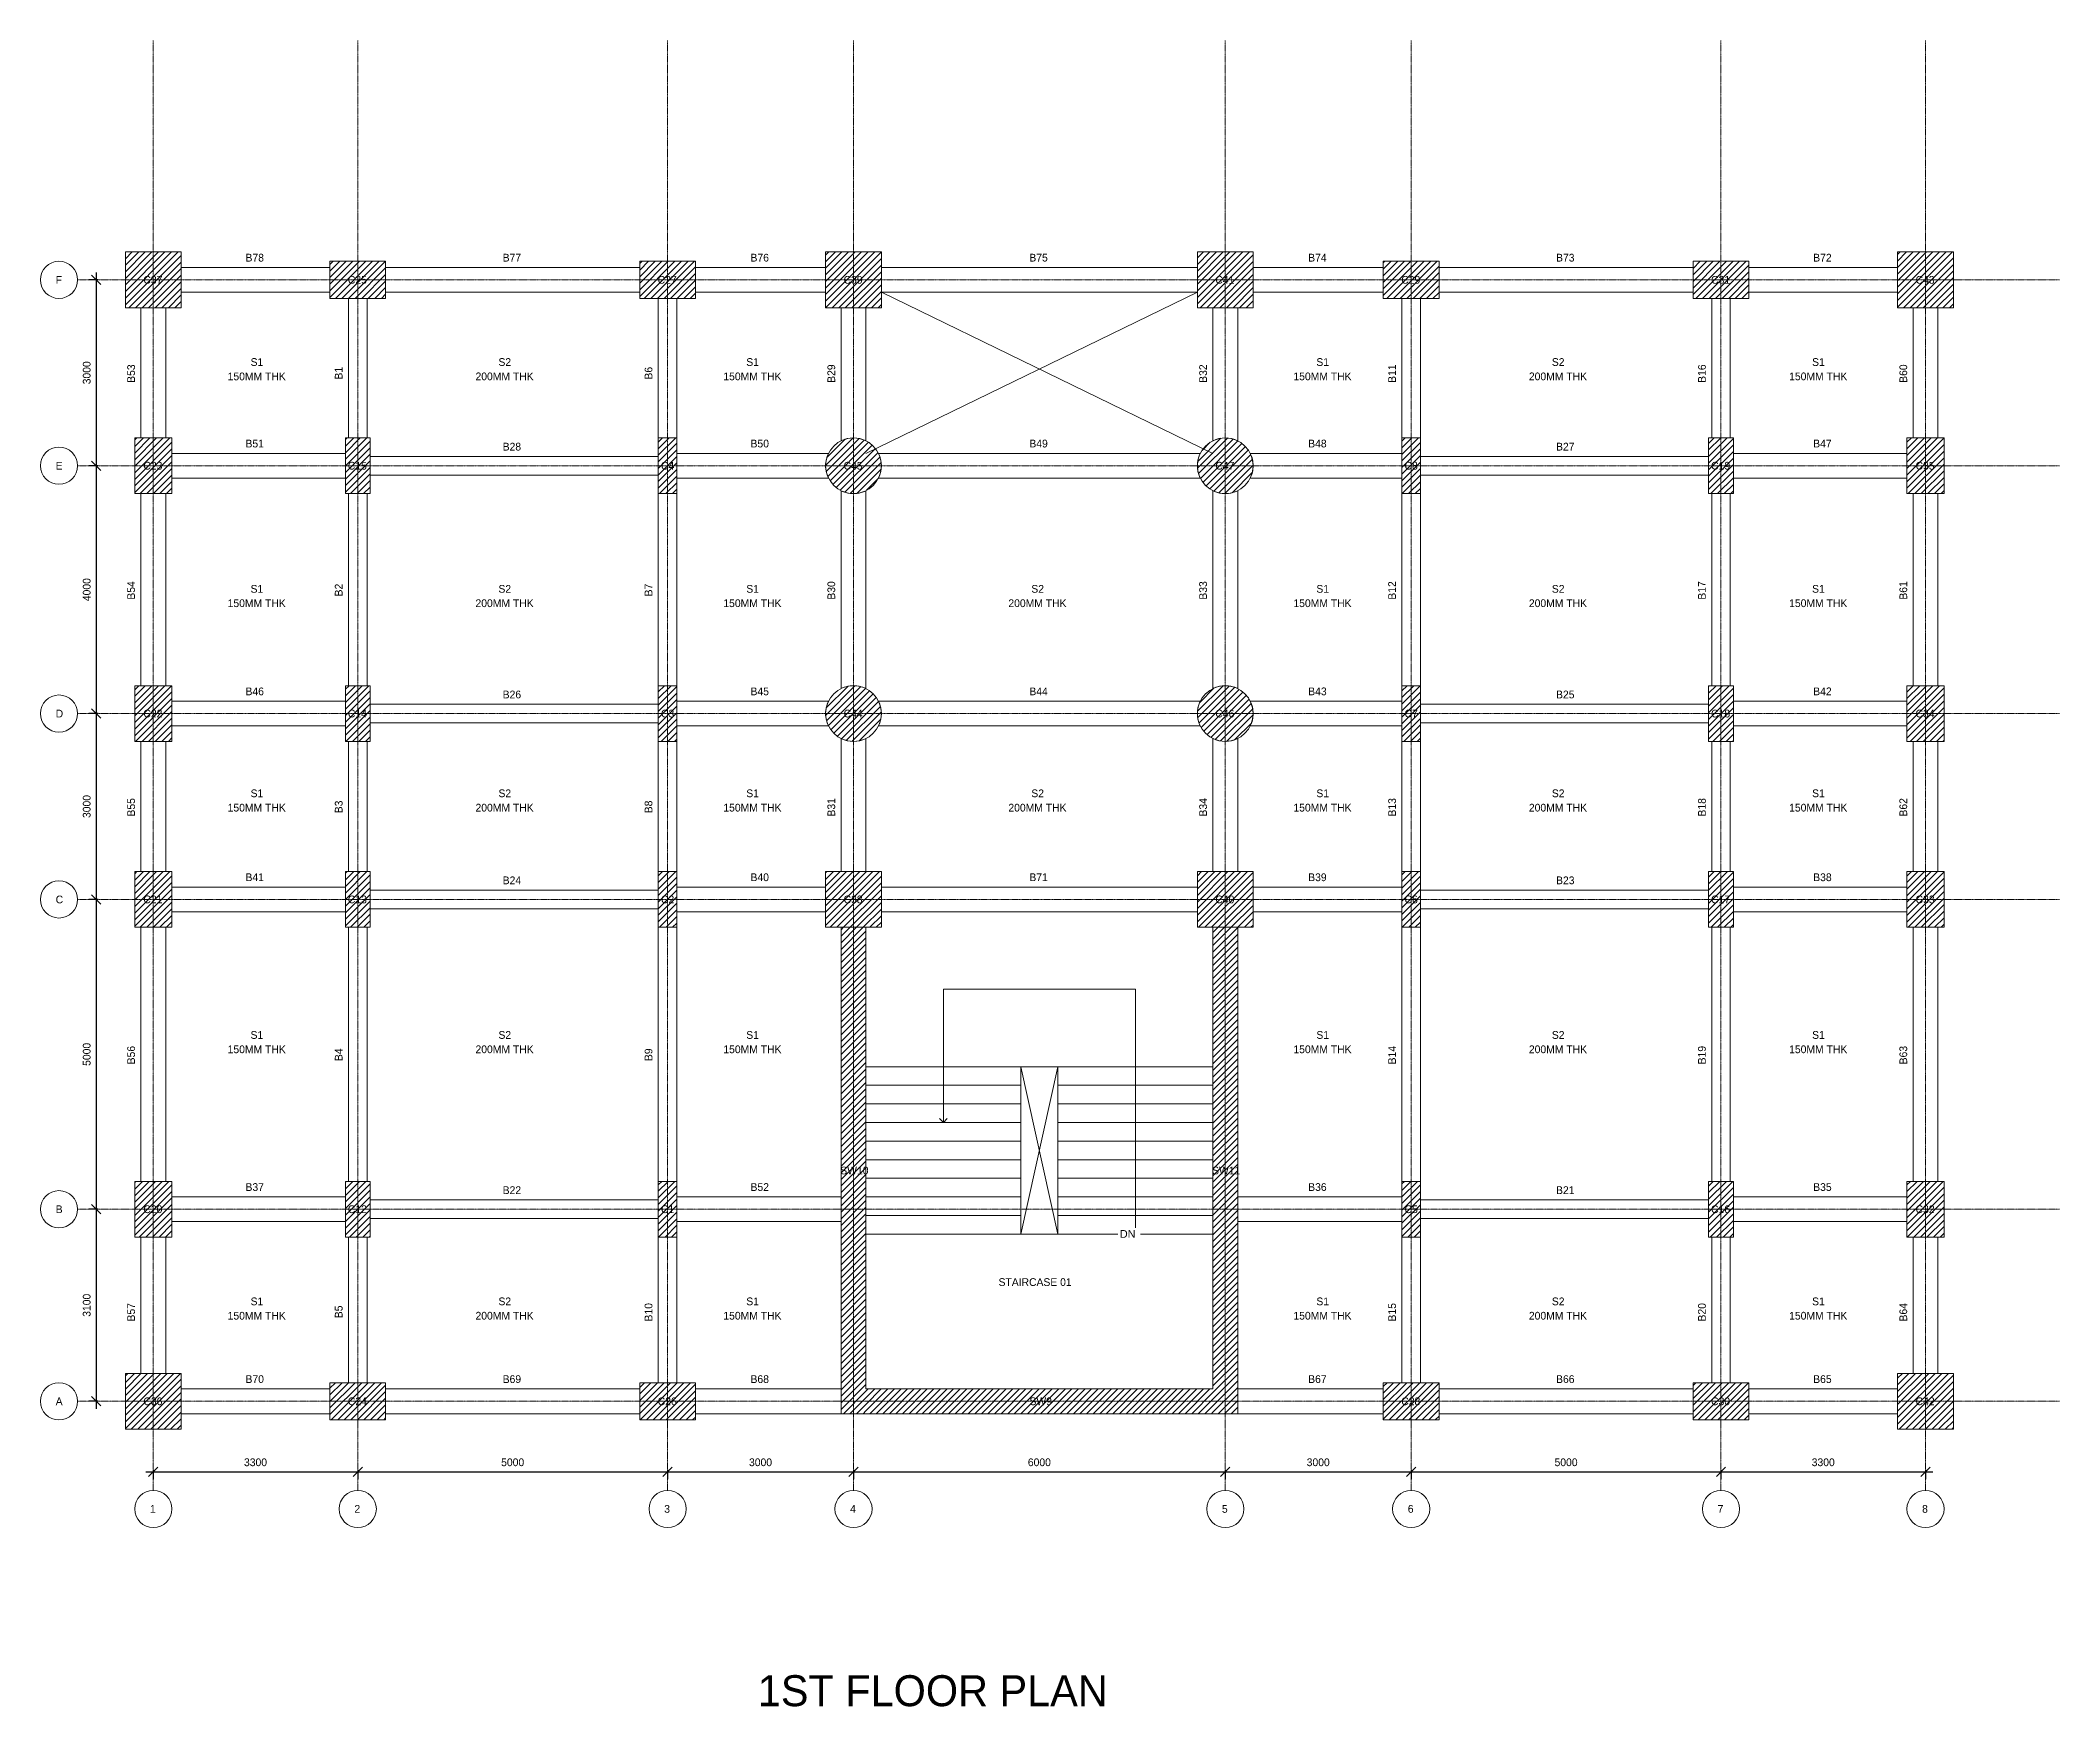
# Model space of a CAD drawing. Header units: millimetres. Extents: x -63539 to 256175, y -13917 to 28816.
# Drawn here: x 70728 to 103315, y -5028 to 21865 of the extents above; entities that cross this region are included whole.
import ezdxf

# ---------------------------------------------------------------- set-up
doc = ezdxf.new("R2010")
doc.units = ezdxf.units.MM
doc.header["$PDMODE"] = 35
doc.linetypes.add('Grid Line', pattern=[22.225, 12.7, -3.175, 3.175, -3.175])
doc.linetypes.add('Overhead', pattern=[3.96875, 2.38125, -1.5875])
for name, color, linetype, lineweight in [('A-ANNO-DIMS', 211, 'Continuous', 9), ('A-DETL', 90, 'Continuous', 18), ('A-FLOR-IDEN', 11, 'Continuous', 9), ('Origin', 40, 'Continuous', 30), ('S-BEAM', 12, 'Continuous', 18), ('S-BEAM-IDEN', 2, 'Continuous', 9), ('S-COLS', 52, 'Continuous', 18), ('S-COLS-IDEN', 171, 'Continuous', 9), ('S-GRID', 9, 'Continuous', 9), ('S-GRID-IDEN', 9, 'Continuous', 9), ('S-STRS', 31, 'Continuous', 18), ('S-STRS-ANNO', 31, 'Continuous', 18), ('S-STRS-IDEN', 31, 'Continuous', 18)]:
    doc.layers.add(name, color=color, linetype=linetype, lineweight=lineweight)
doc.styles.add('Arial', font='arial.ttf', dxfattribs={"height": 125})
doc.styles.add('JetBrains Mono', font='JetBrainsMono-VariableFont_wght.ttf', dxfattribs={"height": 125})
doc.dimstyles.new('Diagonal_-_2_5mm_JetBrains_Mono', dxfattribs={"dimscale": 304.8, "dimtxt": 176.918969, "dimasz": 0.492126, "dimexe": 0.393701, "dimexo": 0.246063, "dimgap": 0.287073, "dimtad": 1, "dimdec": 0, "dimzin": 0, "dimdsep": 46, "dimtxsty": 'JetBrains Mono', "dimblk1": 'OBLIQUE', "dimblk2": 'OBLIQUE', "dimsah": 1, "dimcen": 0.09, "dimdle": 0.393701, "dimazin": 0, "dimtfac": 1, "dimtdec": 4, "dimtix": 1, "dimtmove": 0, "dimatfit": 3, "dimfxl": 1, "dimtvp": 1, "dimtfill": 1, "dimtolj": 1, "dimtzin": 0, "dimarcsym": 2})
pattern_1 = [(45, (72850.21, 0), (-53.03301, 53.03301), [])]

msp = doc.modelspace()

# ---------------------------------------------------------------- texts
at = {"layer": 'A-DETL', "insert": (82305.8, -4520.6), "char_height": 500, "attachment_point": 1, "style": 'JetBrains Mono'}
msp.add_mtext_dynamic_manual_height_columns('1ST FLOOR PLAN', width=10206.072, gutter_width=1, heights=[0], dxfattribs=at)
at = {"layer": 'A-FLOR-IDEN', "char_height": 125, "width": 256.54, "attachment_point": 1, "style": 'JetBrains Mono', "bg_fill": 3, "box_fill_scale": 1.25, "bg_fill_color": 9, "bg_fill_true_color": 13158600, "bg_fill_transparency": 0}
for s, insert in [('S1', (74120.3, 16736.1)), ('S2', (78120.3, 16736.1)), ('S1', (82120.3, 16736.1)), ('S1', (91320.3, 16736.1)), ('S2', (95120.3, 16736.1)), ('S1', (99320.3, 16736.1)), ('S1', (74120.3, 13075.3)), ('S2', (78120.3, 13075.3)), ('S1', (82120.3, 13075.3)), ('S2', (86720.3, 13075.3)), ('S1', (91320.3, 13075.3)), ('S2', (95120.3, 13075.3)), ('S1', (99320.3, 13075.3)), ('S1', (74120.3, 9775.3)), ('S2', (78120.3, 9775.3)), ('S1', (82120.3, 9775.3)), ('S2', (86720.3, 9775.3)), ('S1', (91320.3, 9775.3)), ('S2', (95120.3, 9775.3)), ('S1', (99320.3, 9775.3)), ('S1', (74120.3, 5875.3)), ('S2', (78120.3, 5875.3)), ('S1', (82120.3, 5875.3)), ('S1', (91320.3, 5875.3)), ('S2', (95120.3, 5875.3)), ('S1', (99320.3, 5875.3)), ('S1', (74120.3, 1575.3)), ('S2', (78120.3, 1575.3)), ('S1', (82120.3, 1575.3)), ('S1', (91320.3, 1575.3)), ('S2', (95120.3, 1575.3)), ('S1', (99320.3, 1575.3))]:
    msp.add_mtext(s, dxfattribs=dict(at, insert=insert))
at = {"layer": 'S-BEAM-IDEN', "char_height": 125, "width": 384.81, "attachment_point": 1, "style": 'JetBrains Mono'}
for s, insert in [('B78', (74038.5, 18420.6)), ('B77', (78188.5, 18420.6)), ('B76', (82188.5, 18420.6)), ('B75', (86688.5, 18420.6)), ('B74', (91188.5, 18420.6)), ('B73', (95188.5, 18420.6)), ('B72', (99338.5, 18420.6)), ('B51', (74038.5, 15420.6)), ('B28', (78188.5, 15370.6)), ('B50', (82188.5, 15420.6)), ('B49', (86688.5, 15420.6)), ('B48', (91188.5, 15420.6)), ('B27', (95188.5, 15370.6)), ('B47', (99338.5, 15420.6)), ('B46', (74038.5, 11420.6)), ('B45', (82188.5, 11420.6)), ('B44', (86688.5, 11420.6)), ('B43', (91188.5, 11420.6)), ('B42', (99338.5, 11420.6)), ('B26', (78188.5, 11370.6)), ('B25', (95188.5, 11370.6)), ('B41', (74038.5, 8420.6)), ('B24', (78188.5, 8370.6)), ('B40', (82188.5, 8420.6)), ('B71', (86688.5, 8420.6)), ('B39', (91188.5, 8420.6)), ('B23', (95188.5, 8370.6)), ('B38', (99338.5, 8420.6)), ('B37', (74038.5, 3420.6)), ('B22', (78188.5, 3370.6)), ('B52', (82188.5, 3420.6)), ('B36', (91188.5, 3420.6)), ('B21', (95188.5, 3370.6)), ('B35', (99338.5, 3420.6)), ('B70', (74038.5, 320.6)), ('B69', (78188.5, 320.6)), ('B68', (82188.5, 320.6)), ('B67', (91188.5, 320.6)), ('B66', (95188.5, 320.6)), ('B65', (99338.5, 320.6))]:
    msp.add_mtext(s, dxfattribs=dict(at, insert=insert))
at = {"layer": 'S-BEAM-IDEN', "char_height": 125, "attachment_point": 1, "rotation": 90, "style": 'JetBrains Mono'}
for s, insert, width in [('B53', (72129.7, 16338.3), 384.81), ('B29', (83429.7, 16338.3), 384.81), ('B32', (89429.7, 16338.3), 384.81), ('B11', (92479.7, 16338.3), 384.81), ('B16', (97479.7, 16338.3), 384.81), ('B60', (100729.7, 16338.3), 384.81), ('B1', (75479.7, 16391.3), 256.54), ('B6', (80479.7, 16391.3), 256.54), ('B54', (72129.7, 12838.3), 384.81), ('B2', (75479.7, 12891.3), 256.54), ('B7', (80479.7, 12891.3), 256.54), ('B30', (83429.7, 12838.3), 384.81), ('B33', (89429.7, 12838.3), 384.81), ('B12', (92479.7, 12838.3), 384.81), ('B17', (97479.7, 12838.3), 384.81), ('B61', (100729.7, 12838.3), 384.81), ('B55', (72129.7, 9338.3), 384.81), ('B3', (75479.7, 9391.3), 256.54), ('B8', (80479.7, 9391.3), 256.54), ('B31', (83429.7, 9338.3), 384.81), ('B34', (89429.7, 9338.3), 384.81), ('B13', (92479.7, 9338.3), 384.81), ('B18', (97479.7, 9338.3), 384.81), ('B62', (100729.7, 9338.3), 384.81), ('B56', (72129.7, 5338.3), 384.81), ('B4', (75479.7, 5391.3), 256.54), ('B9', (80479.7, 5391.3), 256.54), ('B14', (92479.7, 5338.3), 384.81), ('B19', (97479.7, 5338.3), 384.81), ('B63', (100729.7, 5338.3), 384.81), ('B57', (72129.7, 1188.3), 384.81), ('B5', (75479.7, 1241.3), 256.54), ('B10', (80479.7, 1188.3), 384.81), ('B15', (92479.7, 1188.3), 384.81), ('B20', (97479.7, 1188.3), 384.81), ('B64', (100729.7, 1188.3), 384.81)]:
    msp.add_mtext(s, dxfattribs=dict(at, insert=insert, width=width))
at = {"layer": 'S-COLS-IDEN', "char_height": 125, "attachment_point": 1, "style": 'JetBrains Mono'}
for s, insert, width in [('C37', (72390.4, 18062.7), 384.81), ('C25', (75690.4, 18062.7), 384.81), ('C27', (80690.4, 18062.7), 384.81), ('C39', (83690.4, 18062.7), 384.81), ('C41', (89690.4, 18062.7), 384.81), ('C29', (92690.4, 18062.7), 384.81), ('C31', (97690.4, 18062.7), 384.81), ('C43', (100990.4, 18062.7), 384.81), ('C23', (72390.4, 15062.7), 384.81), ('C15', (75690.4, 15062.7), 384.81), ('C4', (80743.4, 15062.7), 256.54), ('C45', (83690.4, 15062.7), 384.81), ('C47', (89690.4, 15062.7), 384.81), ('C8', (92743.4, 15062.7), 256.54), ('C19', (97690.4, 15062.7), 384.81), ('C35', (100990.4, 15062.7), 384.81), ('C22', (72390.4, 11062.7), 384.81), ('C14', (75690.4, 11062.7), 384.81), ('C3', (80743.4, 11062.7), 256.54), ('C44', (83690.4, 11062.7), 384.81), ('C46', (89690.4, 11062.7), 384.81), ('C7', (92743.4, 11062.7), 256.54), ('C18', (97690.4, 11062.7), 384.81), ('C34', (100990.4, 11062.7), 384.81), ('C21', (72390.4, 8062.7), 384.81), ('C13', (75690.4, 8062.7), 384.81), ('C2', (80743.4, 8062.7), 256.54), ('C38', (83690.4, 8062.7), 384.81), ('C40', (89690.4, 8062.7), 384.81), ('C6', (92743.4, 8062.7), 256.54), ('C17', (97690.4, 8062.7), 384.81), ('C33', (100990.4, 8062.7), 384.81), ('SW10', (83637.7, 3687.7), 513.08), ('SW11', (89637.7, 3687.7), 513.08), ('C20', (72390.4, 3062.7), 384.81), ('C12', (75690.4, 3062.7), 384.81), ('C1', (80743.4, 3062.7), 256.54), ('C5', (92743.4, 3062.7), 256.54), ('C16', (97690.4, 3062.7), 384.81), ('C32', (100990.4, 3062.7), 384.81), ('C36', (72390.4, -37.3), 384.81), ('C24', (75690.4, -37.3), 384.81), ('C26', (80690.4, -37.3), 384.81), ('SW9', (86690.4, -37.3), 384.81), ('C28', (92690.4, -37.3), 384.81), ('C30', (97690.4, -37.3), 384.81), ('C42', (100990.4, -37.3), 384.81)]:
    msp.add_mtext(s, dxfattribs=dict(at, insert=insert, width=width))
at = {"layer": 'S-STRS-IDEN', "insert": (86191.1, 1886.7), "char_height": 125, "width": 1539.24, "attachment_point": 1, "style": 'JetBrains Mono', "bg_fill": 3, "box_fill_scale": 1.25, "bg_fill_color": 9, "bg_fill_true_color": 13158600, "bg_fill_transparency": 0}
msp.add_mtext('STAIRCASE 01', dxfattribs=at)

# ---------------------------------------------------------------- blocks, each defined once
blk = doc.blocks.new('Grid - M_Grid Head - Circle-24584-01 1st Floor Lvl_')
at = {"layer": 'S-GRID-IDEN'}
blk.add_circle((0, 0), 6, dxfattribs=at)
blk = doc.blocks.new('_Oblique')
at = {"color": 0, "linetype": 'ByBlock', "lineweight": -2}
blk.add_line((-0.5, -0.5), (0.5, 0.5), dxfattribs=at)
blk = doc.blocks.new('*D45')
at = {"layer": 'A-ANNO-DIMS', "color": 0, "lineweight": -2, "transparency": 16777216}
for p, q in [((72430, -1237), (75970, -1237)), ((72550, -1206), (72550, -1357)), ((75850, -1206), (75850, -1357))]:
    blk.add_line(p, q, dxfattribs=at)
at = {"layer": 'Defpoints', "color": 0, "transparency": 16777216}
for p in [(72550, -1131), (75850, -1131), (75850, -1237)]:
    blk.add_point(p, dxfattribs=at)
at = {"layer": 'A-ANNO-DIMS', "color": 0, "lineweight": -2, "transparency": 16777216, "xscale": 150, "yscale": 150, "zscale": 150, "rotation": 180}
blk.add_blockref('_Oblique', (72550, -1237), dxfattribs=at)
at = {"layer": 'A-ANNO-DIMS', "color": 0, "lineweight": -2, "transparency": 16777216, "xscale": 150, "yscale": 150, "zscale": 150}
blk.add_blockref('_Oblique', (75850, -1237), dxfattribs=at)
at = {"layer": 'A-ANNO-DIMS', "color": 0, "transparency": 16777216, "insert": (74200, -1085), "char_height": 125, "width": 496.29, "attachment_point": 5, "style": 'JetBrains Mono', "bg_fill": 3, "box_fill_scale": 1.1, "bg_fill_color": 9, "bg_fill_true_color": 13158600, "bg_fill_transparency": 0}
blk.add_mtext('\\A1;3300', dxfattribs=at)
blk = doc.blocks.new('*D46')
at = {"layer": 'A-ANNO-DIMS', "color": 0, "lineweight": -2, "transparency": 16777216}
for p, q in [((75730, -1237), (80970, -1237)), ((75850, -1206), (75850, -1357)), ((80850, -1206), (80850, -1357))]:
    blk.add_line(p, q, dxfattribs=at)
at = {"layer": 'Defpoints', "color": 0, "transparency": 16777216}
for p in [(75850, -1131), (80850, -1131), (80850, -1237)]:
    blk.add_point(p, dxfattribs=at)
at = {"layer": 'A-ANNO-DIMS', "color": 0, "lineweight": -2, "transparency": 16777216, "xscale": 150, "yscale": 150, "zscale": 150, "rotation": 180}
blk.add_blockref('_Oblique', (75850, -1237), dxfattribs=at)
at = {"layer": 'A-ANNO-DIMS', "color": 0, "lineweight": -2, "transparency": 16777216, "xscale": 150, "yscale": 150, "zscale": 150}
blk.add_blockref('_Oblique', (80850, -1237), dxfattribs=at)
at = {"layer": 'A-ANNO-DIMS', "color": 0, "transparency": 16777216, "insert": (78350, -1085), "char_height": 125, "width": 496.29, "attachment_point": 5, "style": 'JetBrains Mono', "bg_fill": 3, "box_fill_scale": 1.1, "bg_fill_color": 9, "bg_fill_true_color": 13158600, "bg_fill_transparency": 0}
blk.add_mtext('\\A1;5000', dxfattribs=at)
blk = doc.blocks.new('*D47')
at = {"layer": 'A-ANNO-DIMS', "color": 0, "lineweight": -2, "transparency": 16777216}
for p, q in [((80730, -1237), (83970, -1237)), ((80850, -1206), (80850, -1357)), ((83850, -1206), (83850, -1357))]:
    blk.add_line(p, q, dxfattribs=at)
at = {"layer": 'Defpoints', "color": 0, "transparency": 16777216}
for p in [(80850, -1131), (83850, -1131), (83850, -1237)]:
    blk.add_point(p, dxfattribs=at)
at = {"layer": 'A-ANNO-DIMS', "color": 0, "lineweight": -2, "transparency": 16777216, "xscale": 150, "yscale": 150, "zscale": 150, "rotation": 180}
blk.add_blockref('_Oblique', (80850, -1237), dxfattribs=at)
at = {"layer": 'A-ANNO-DIMS', "color": 0, "lineweight": -2, "transparency": 16777216, "xscale": 150, "yscale": 150, "zscale": 150}
blk.add_blockref('_Oblique', (83850, -1237), dxfattribs=at)
at = {"layer": 'A-ANNO-DIMS', "color": 0, "transparency": 16777216, "insert": (82350, -1085), "char_height": 125, "width": 496.29, "attachment_point": 5, "style": 'JetBrains Mono', "bg_fill": 3, "box_fill_scale": 1.1, "bg_fill_color": 9, "bg_fill_true_color": 13158600, "bg_fill_transparency": 0}
blk.add_mtext('\\A1;3000', dxfattribs=at)
blk = doc.blocks.new('*D48')
at = {"layer": 'A-ANNO-DIMS', "color": 0, "lineweight": -2, "transparency": 16777216}
for p, q in [((83730, -1237), (89970, -1237)), ((83850, -1206), (83850, -1357)), ((89850, -1206), (89850, -1357))]:
    blk.add_line(p, q, dxfattribs=at)
at = {"layer": 'Defpoints', "color": 0, "transparency": 16777216}
for p in [(83850, -1131), (89850, -1131), (89850, -1237)]:
    blk.add_point(p, dxfattribs=at)
at = {"layer": 'A-ANNO-DIMS', "color": 0, "lineweight": -2, "transparency": 16777216, "xscale": 150, "yscale": 150, "zscale": 150, "rotation": 180}
blk.add_blockref('_Oblique', (83850, -1237), dxfattribs=at)
at = {"layer": 'A-ANNO-DIMS', "color": 0, "lineweight": -2, "transparency": 16777216, "xscale": 150, "yscale": 150, "zscale": 150}
blk.add_blockref('_Oblique', (89850, -1237), dxfattribs=at)
at = {"layer": 'A-ANNO-DIMS', "color": 0, "transparency": 16777216, "insert": (86850, -1085), "char_height": 125, "width": 496.29, "attachment_point": 5, "style": 'JetBrains Mono', "bg_fill": 3, "box_fill_scale": 1.1, "bg_fill_color": 9, "bg_fill_true_color": 13158600, "bg_fill_transparency": 0}
blk.add_mtext('\\A1;6000', dxfattribs=at)
blk = doc.blocks.new('*D49')
at = {"layer": 'A-ANNO-DIMS', "color": 0, "lineweight": -2, "transparency": 16777216}
for p, q in [((89730, -1237), (92970, -1237)), ((89850, -1206), (89850, -1357)), ((92850, -1206), (92850, -1357))]:
    blk.add_line(p, q, dxfattribs=at)
at = {"layer": 'Defpoints', "color": 0, "transparency": 16777216}
for p in [(89850, -1131), (92850, -1131), (92850, -1237)]:
    blk.add_point(p, dxfattribs=at)
at = {"layer": 'A-ANNO-DIMS', "color": 0, "lineweight": -2, "transparency": 16777216, "xscale": 150, "yscale": 150, "zscale": 150, "rotation": 180}
blk.add_blockref('_Oblique', (89850, -1237), dxfattribs=at)
at = {"layer": 'A-ANNO-DIMS', "color": 0, "lineweight": -2, "transparency": 16777216, "xscale": 150, "yscale": 150, "zscale": 150}
blk.add_blockref('_Oblique', (92850, -1237), dxfattribs=at)
at = {"layer": 'A-ANNO-DIMS', "color": 0, "transparency": 16777216, "insert": (91350, -1085), "char_height": 125, "width": 496.29, "attachment_point": 5, "style": 'JetBrains Mono', "bg_fill": 3, "box_fill_scale": 1.1, "bg_fill_color": 9, "bg_fill_true_color": 13158600, "bg_fill_transparency": 0}
blk.add_mtext('\\A1;3000', dxfattribs=at)
blk = doc.blocks.new('*D50')
at = {"layer": 'A-ANNO-DIMS', "color": 0, "lineweight": -2, "transparency": 16777216}
for p, q in [((92730, -1237), (97970, -1237)), ((92850, -1206), (92850, -1357)), ((97850, -1206), (97850, -1357))]:
    blk.add_line(p, q, dxfattribs=at)
at = {"layer": 'Defpoints', "color": 0, "transparency": 16777216}
for p in [(92850, -1131), (97850, -1131), (97850, -1237)]:
    blk.add_point(p, dxfattribs=at)
at = {"layer": 'A-ANNO-DIMS', "color": 0, "lineweight": -2, "transparency": 16777216, "xscale": 150, "yscale": 150, "zscale": 150, "rotation": 180}
blk.add_blockref('_Oblique', (92850, -1237), dxfattribs=at)
at = {"layer": 'A-ANNO-DIMS', "color": 0, "lineweight": -2, "transparency": 16777216, "xscale": 150, "yscale": 150, "zscale": 150}
blk.add_blockref('_Oblique', (97850, -1237), dxfattribs=at)
at = {"layer": 'A-ANNO-DIMS', "color": 0, "transparency": 16777216, "insert": (95350, -1085), "char_height": 125, "width": 496.29, "attachment_point": 5, "style": 'JetBrains Mono', "bg_fill": 3, "box_fill_scale": 1.1, "bg_fill_color": 9, "bg_fill_true_color": 13158600, "bg_fill_transparency": 0}
blk.add_mtext('\\A1;5000', dxfattribs=at)
blk = doc.blocks.new('*D51')
at = {"layer": 'A-ANNO-DIMS', "color": 0, "lineweight": -2, "transparency": 16777216}
for p, q in [((97730, -1237), (101270, -1237)), ((97850, -1206), (97850, -1357)), ((101150, -1206), (101150, -1357))]:
    blk.add_line(p, q, dxfattribs=at)
at = {"layer": 'Defpoints', "color": 0, "transparency": 16777216}
for p in [(97850, -1131), (101150, -1131), (101150, -1237)]:
    blk.add_point(p, dxfattribs=at)
at = {"layer": 'A-ANNO-DIMS', "color": 0, "lineweight": -2, "transparency": 16777216, "xscale": 150, "yscale": 150, "zscale": 150, "rotation": 180}
blk.add_blockref('_Oblique', (97850, -1237), dxfattribs=at)
at = {"layer": 'A-ANNO-DIMS', "color": 0, "lineweight": -2, "transparency": 16777216, "xscale": 150, "yscale": 150, "zscale": 150}
blk.add_blockref('_Oblique', (101150, -1237), dxfattribs=at)
at = {"layer": 'A-ANNO-DIMS', "color": 0, "transparency": 16777216, "insert": (99500, -1085), "char_height": 125, "width": 496.29, "attachment_point": 5, "style": 'JetBrains Mono', "bg_fill": 3, "box_fill_scale": 1.1, "bg_fill_color": 9, "bg_fill_true_color": 13158600, "bg_fill_transparency": 0}
blk.add_mtext('\\A1;3300', dxfattribs=at)
blk = doc.blocks.new('*D52')
at = {"layer": 'A-ANNO-DIMS', "color": 0, "lineweight": -2, "transparency": 16777216}
for p, q in [((71659, 18000), (71508, 18000)), ((71628, 18120), (71628, 14880)), ((71659, 15000), (71508, 15000))]:
    blk.add_line(p, q, dxfattribs=at)
at = {"layer": 'Defpoints', "color": 0, "transparency": 16777216}
for p in [(71734, 18000), (71628, 15000), (71734, 15000)]:
    blk.add_point(p, dxfattribs=at)
at = {"layer": 'A-ANNO-DIMS', "color": 0, "lineweight": -2, "transparency": 16777216, "xscale": 150, "yscale": 150, "zscale": 150}
for p, rotation in [((71628, 18000), 90), ((71628, 15000), 270)]:
    blk.add_blockref('_Oblique', p, dxfattribs=dict(at, rotation=rotation))
at = {"layer": 'A-ANNO-DIMS', "color": 0, "transparency": 16777216, "insert": (71476, 16500), "char_height": 125, "width": 496.29, "attachment_point": 5, "rotation": 90, "style": 'JetBrains Mono', "bg_fill": 3, "box_fill_scale": 1.1, "bg_fill_color": 9, "bg_fill_true_color": 13158600, "bg_fill_transparency": 0}
blk.add_mtext('\\A1;3000', dxfattribs=at)
blk = doc.blocks.new('*D53')
at = {"layer": 'A-ANNO-DIMS', "color": 0, "lineweight": -2, "transparency": 16777216}
for p, q in [((71659, 15000), (71508, 15000)), ((71628, 15120), (71628, 10880)), ((71659, 11000), (71508, 11000))]:
    blk.add_line(p, q, dxfattribs=at)
at = {"layer": 'Defpoints', "color": 0, "transparency": 16777216}
for p in [(71734, 15000), (71628, 11000), (71734, 11000)]:
    blk.add_point(p, dxfattribs=at)
at = {"layer": 'A-ANNO-DIMS', "color": 0, "lineweight": -2, "transparency": 16777216, "xscale": 150, "yscale": 150, "zscale": 150}
for p, rotation in [((71628, 15000), 90), ((71628, 11000), 270)]:
    blk.add_blockref('_Oblique', p, dxfattribs=dict(at, rotation=rotation))
at = {"layer": 'A-ANNO-DIMS', "color": 0, "transparency": 16777216, "insert": (71476, 13000), "char_height": 125, "width": 496.29, "attachment_point": 5, "rotation": 90, "style": 'JetBrains Mono', "bg_fill": 3, "box_fill_scale": 1.1, "bg_fill_color": 9, "bg_fill_true_color": 13158600, "bg_fill_transparency": 0}
blk.add_mtext('\\A1;4000', dxfattribs=at)
blk = doc.blocks.new('*D54')
at = {"layer": 'A-ANNO-DIMS', "color": 0, "lineweight": -2, "transparency": 16777216}
for p, q in [((71628, 11120), (71628, 7880)), ((71659, 11000), (71508, 11000)), ((71659, 8000), (71508, 8000))]:
    blk.add_line(p, q, dxfattribs=at)
at = {"layer": 'Defpoints', "color": 0, "transparency": 16777216}
for p in [(71734, 11000), (71628, 8000), (71734, 8000)]:
    blk.add_point(p, dxfattribs=at)
at = {"layer": 'A-ANNO-DIMS', "color": 0, "lineweight": -2, "transparency": 16777216, "xscale": 150, "yscale": 150, "zscale": 150}
for p, rotation in [((71628, 11000), 90), ((71628, 8000), 270)]:
    blk.add_blockref('_Oblique', p, dxfattribs=dict(at, rotation=rotation))
at = {"layer": 'A-ANNO-DIMS', "color": 0, "transparency": 16777216, "insert": (71476, 9500), "char_height": 125, "width": 496.29, "attachment_point": 5, "rotation": 90, "style": 'JetBrains Mono', "bg_fill": 3, "box_fill_scale": 1.1, "bg_fill_color": 9, "bg_fill_true_color": 13158600, "bg_fill_transparency": 0}
blk.add_mtext('\\A1;3000', dxfattribs=at)
blk = doc.blocks.new('*D55')
at = {"layer": 'A-ANNO-DIMS', "color": 0, "lineweight": -2, "transparency": 16777216}
for p, q in [((71659, 8000), (71508, 8000)), ((71628, 8120), (71628, 2880)), ((71659, 3000), (71508, 3000))]:
    blk.add_line(p, q, dxfattribs=at)
at = {"layer": 'Defpoints', "color": 0, "transparency": 16777216}
for p in [(71734, 8000), (71628, 3000), (71734, 3000)]:
    blk.add_point(p, dxfattribs=at)
at = {"layer": 'A-ANNO-DIMS', "color": 0, "lineweight": -2, "transparency": 16777216, "xscale": 150, "yscale": 150, "zscale": 150}
for p, rotation in [((71628, 8000), 90), ((71628, 3000), 270)]:
    blk.add_blockref('_Oblique', p, dxfattribs=dict(at, rotation=rotation))
at = {"layer": 'A-ANNO-DIMS', "color": 0, "transparency": 16777216, "insert": (71476, 5500), "char_height": 125, "width": 496.29, "attachment_point": 5, "rotation": 90, "style": 'JetBrains Mono', "bg_fill": 3, "box_fill_scale": 1.1, "bg_fill_color": 9, "bg_fill_true_color": 13158600, "bg_fill_transparency": 0}
blk.add_mtext('\\A1;5000', dxfattribs=at)
blk = doc.blocks.new('*D56')
at = {"layer": 'A-ANNO-DIMS', "color": 0, "lineweight": -2, "transparency": 16777216}
for p, q in [((71659, 3000), (71508, 3000)), ((71628, 3120), (71628, -220)), ((71659, -100), (71508, -100))]:
    blk.add_line(p, q, dxfattribs=at)
at = {"layer": 'Defpoints', "color": 0, "transparency": 16777216}
for p in [(71734, 3000), (71628, -100), (71734, -100)]:
    blk.add_point(p, dxfattribs=at)
at = {"layer": 'A-ANNO-DIMS', "color": 0, "lineweight": -2, "transparency": 16777216, "xscale": 150, "yscale": 150, "zscale": 150}
for p, rotation in [((71628, 3000), 90), ((71628, -100), 270)]:
    blk.add_blockref('_Oblique', p, dxfattribs=dict(at, rotation=rotation))
at = {"layer": 'A-ANNO-DIMS', "color": 0, "transparency": 16777216, "insert": (71476, 1450), "char_height": 125, "width": 496.29, "attachment_point": 5, "rotation": 90, "style": 'JetBrains Mono', "bg_fill": 3, "box_fill_scale": 1.1, "bg_fill_color": 9, "bg_fill_true_color": 13158600, "bg_fill_transparency": 0}
blk.add_mtext('\\A1;3100', dxfattribs=at)

# ---------------------------------------------------------------- hatches: boundary and pattern name
at = {"layer": 'S-COLS'}
h = msp.add_hatch(dxfattribs=at)
h.set_pattern_fill('FP_1', color=8, style=0, pattern_type=2)
h.set_pattern_definition(pattern_1)
h.paths.add_polyline_path([(73000.2, 17550), (73000.2, 18450), (72100.2, 18450), (72100.2, 17550)])
h = msp.add_hatch(dxfattribs=at)
h.set_pattern_fill('FP_1', color=8, style=0, pattern_type=2)
h.set_pattern_definition(pattern_1)
h.paths.add_polyline_path([(76300.2, 17700), (76300.2, 18300), (75400.2, 18300), (75400.2, 17700)])
h = msp.add_hatch(dxfattribs=at)
h.set_pattern_fill('FP_1', color=8, style=0, pattern_type=2)
h.set_pattern_definition(pattern_1)
h.paths.add_polyline_path([(81300.2, 17700), (81300.2, 18300), (80400.2, 18300), (80400.2, 17700)])
h = msp.add_hatch(dxfattribs=at)
h.set_pattern_fill('FP_1', color=8, style=0, pattern_type=2)
h.set_pattern_definition(pattern_1)
h.paths.add_polyline_path([(84300.2, 17550), (84300.2, 18450), (83400.2, 18450), (83400.2, 17550)])
h = msp.add_hatch(dxfattribs=at)
h.set_pattern_fill('FP_1', color=8, style=0, pattern_type=2)
h.set_pattern_definition(pattern_1)
h.paths.add_polyline_path([(90300.2, 17550), (90300.2, 18450), (89400.2, 18450), (89400.2, 17550)])
h = msp.add_hatch(dxfattribs=at)
h.set_pattern_fill('FP_1', color=8, style=0, pattern_type=2)
h.set_pattern_definition(pattern_1)
h.paths.add_polyline_path([(93300.2, 17700), (93300.2, 18300), (92400.2, 18300), (92400.2, 17700)])
h = msp.add_hatch(dxfattribs=at)
h.set_pattern_fill('FP_1', color=8, style=0, pattern_type=2)
h.set_pattern_definition(pattern_1)
h.paths.add_polyline_path([(98300.2, 17700), (98300.2, 18300), (97400.2, 18300), (97400.2, 17700)])
h = msp.add_hatch(dxfattribs=at)
h.set_pattern_fill('FP_1', color=8, style=0, pattern_type=2)
h.set_pattern_definition(pattern_1)
h.paths.add_polyline_path([(101600.2, 17550), (101600.2, 18450), (100700.2, 18450), (100700.2, 17550)])
h = msp.add_hatch(dxfattribs=at)
h.set_pattern_fill('FP_1', color=8, style=0, pattern_type=2)
h.set_pattern_definition(pattern_1)
h.paths.add_polyline_path([(72850.2, 14550), (72850.2, 15450), (72250.2, 15450), (72250.2, 14550)])
h = msp.add_hatch(dxfattribs=at)
h.set_pattern_fill('FP_1', color=8, style=0, pattern_type=2)
h.set_pattern_definition(pattern_1)
h.paths.add_polyline_path([(76050.2, 14550), (76050.2, 15450), (75650.2, 15450), (75650.2, 14550)])
h = msp.add_hatch(dxfattribs=at)
h.set_pattern_fill('FP_1', color=8, style=0, pattern_type=2)
h.set_pattern_definition(pattern_1)
h.paths.add_polyline_path([(81000.2, 14550), (81000.2, 15450), (80700.2, 15450), (80700.2, 14550)])
h = msp.add_hatch(dxfattribs=at)
h.set_pattern_fill('FP_1', color=8, style=0, pattern_type=2)
h.set_pattern_definition(pattern_1)
h.paths.add_polyline_path([(83813.1, 14551.5), (83887.4, 14551.5), (83960.7, 14563.8), (84031, 14587.9), (84096.3, 14623.3), (84155, 14668.9), (84205.3, 14723.6), (84246, 14785.8), (84275.8, 14853.9), (84294.1, 14925.9), (84300.2, 15000), (84294.1, 15074.1), (84275.8, 15146.1), (84246, 15214.2), (84205.3, 15276.4), (84155, 15331.1), (84096.3, 15376.7), (84031, 15412.1), (83960.7, 15436.2), (83887.4, 15448.5), (83813.1, 15448.5), (83739.7, 15436.2), (83669.5, 15412.1), (83604.1, 15376.7), (83545.4, 15331.1), (83495.1, 15276.4), (83454.4, 15214.2), (83424.6, 15146.1), (83406.4, 15074.1), (83400.2, 15000), (83406.4, 14925.9), (83424.6, 14853.9), (83454.4, 14785.8), (83495.1, 14723.6), (83545.4, 14668.9), (83604.1, 14623.3), (83669.5, 14587.9), (83739.7, 14563.8)])
h = msp.add_hatch(dxfattribs=at)
h.set_pattern_fill('FP_1', color=8, style=0, pattern_type=2)
h.set_pattern_definition(pattern_1)
h.paths.add_polyline_path([(89813.1, 14551.5), (89887.4, 14551.5), (89960.7, 14563.8), (90031, 14587.9), (90096.3, 14623.3), (90155, 14668.9), (90205.3, 14723.6), (90246, 14785.8), (90275.8, 14853.9), (90294.1, 14925.9), (90300.2, 15000), (90294.1, 15074.1), (90275.8, 15146.1), (90246, 15214.2), (90205.3, 15276.4), (90155, 15331.1), (90096.3, 15376.7), (90031, 15412.1), (89960.7, 15436.2), (89887.4, 15448.5), (89813.1, 15448.5), (89739.7, 15436.2), (89669.5, 15412.1), (89604.1, 15376.7), (89545.4, 15331.1), (89495.1, 15276.4), (89454.4, 15214.2), (89424.6, 15146.1), (89406.4, 15074.1), (89400.2, 15000), (89406.4, 14925.9), (89424.6, 14853.9), (89454.4, 14785.8), (89495.1, 14723.6), (89545.4, 14668.9), (89604.1, 14623.3), (89669.5, 14587.9), (89739.7, 14563.8)])
h = msp.add_hatch(dxfattribs=at)
h.set_pattern_fill('FP_1', color=8, style=0, pattern_type=2)
h.set_pattern_definition(pattern_1)
h.paths.add_polyline_path([(93000.2, 14550), (93000.2, 15450), (92700.2, 15450), (92700.2, 14550)])
h = msp.add_hatch(dxfattribs=at)
h.set_pattern_fill('FP_1', color=8, style=0, pattern_type=2)
h.set_pattern_definition(pattern_1)
h.paths.add_polyline_path([(98050.2, 14550), (98050.2, 15450), (97650.2, 15450), (97650.2, 14550)])
h = msp.add_hatch(dxfattribs=at)
h.set_pattern_fill('FP_1', color=8, style=0, pattern_type=2)
h.set_pattern_definition(pattern_1)
h.paths.add_polyline_path([(101450.2, 14550), (101450.2, 15450), (100850.2, 15450), (100850.2, 14550)])
h = msp.add_hatch(dxfattribs=at)
h.set_pattern_fill('FP_1', color=8, style=0, pattern_type=2)
h.set_pattern_definition(pattern_1)
h.paths.add_polyline_path([(72850.2, 10550), (72850.2, 11450), (72250.2, 11450), (72250.2, 10550)])
h = msp.add_hatch(dxfattribs=at)
h.set_pattern_fill('FP_1', color=8, style=0, pattern_type=2)
h.set_pattern_definition(pattern_1)
h.paths.add_polyline_path([(76050.2, 10550), (76050.2, 11450), (75650.2, 11450), (75650.2, 10550)])
h = msp.add_hatch(dxfattribs=at)
h.set_pattern_fill('FP_1', color=8, style=0, pattern_type=2)
h.set_pattern_definition(pattern_1)
h.paths.add_polyline_path([(81000.2, 10550), (81000.2, 11450), (80700.2, 11450), (80700.2, 10550)])
h = msp.add_hatch(dxfattribs=at)
h.set_pattern_fill('FP_1', color=8, style=0, pattern_type=2)
h.set_pattern_definition(pattern_1)
h.paths.add_polyline_path([(83813.1, 10551.5), (83887.4, 10551.5), (83960.7, 10563.8), (84031, 10587.9), (84096.3, 10623.3), (84155, 10668.9), (84205.3, 10723.6), (84246, 10785.8), (84275.8, 10853.9), (84294.1, 10925.9), (84300.2, 11000), (84294.1, 11074.1), (84275.8, 11146.1), (84246, 11214.2), (84205.3, 11276.4), (84155, 11331.1), (84096.3, 11376.7), (84031, 11412.1), (83960.7, 11436.2), (83887.4, 11448.5), (83813.1, 11448.5), (83739.7, 11436.2), (83669.5, 11412.1), (83604.1, 11376.7), (83545.4, 11331.1), (83495.1, 11276.4), (83454.4, 11214.2), (83424.6, 11146.1), (83406.4, 11074.1), (83400.2, 11000), (83406.4, 10925.9), (83424.6, 10853.9), (83454.4, 10785.8), (83495.1, 10723.6), (83545.4, 10668.9), (83604.1, 10623.3), (83669.5, 10587.9), (83739.7, 10563.8)])
h = msp.add_hatch(dxfattribs=at)
h.set_pattern_fill('FP_1', color=8, style=0, pattern_type=2)
h.set_pattern_definition(pattern_1)
h.paths.add_polyline_path([(89887.4, 10551.5), (89960.7, 10563.8), (90031, 10587.9), (90096.3, 10623.3), (90155, 10668.9), (90205.3, 10723.6), (90246, 10785.8), (90275.8, 10853.9), (90294.1, 10925.9), (90300.2, 11000), (90294.1, 11074.1), (90275.8, 11146.1), (90246, 11214.2), (90205.3, 11276.4), (90155, 11331.1), (90096.3, 11376.7), (90031, 11412.1), (89960.7, 11436.2), (89887.4, 11448.5), (89813.1, 11448.5), (89739.7, 11436.2), (89669.5, 11412.1), (89604.1, 11376.7), (89545.4, 11331.1), (89495.1, 11276.4), (89454.4, 11214.2), (89424.6, 11146.1), (89406.4, 11074.1), (89400.2, 11000), (89406.4, 10925.9), (89424.6, 10853.9), (89454.4, 10785.8), (89495.1, 10723.6), (89545.4, 10668.9), (89604.1, 10623.3), (89669.5, 10587.9), (89739.7, 10563.8), (89813.1, 10551.5)])
h = msp.add_hatch(dxfattribs=at)
h.set_pattern_fill('FP_1', color=8, style=0, pattern_type=2)
h.set_pattern_definition(pattern_1)
h.paths.add_polyline_path([(93000.2, 10550), (93000.2, 11450), (92700.2, 11450), (92700.2, 10550)])
h = msp.add_hatch(dxfattribs=at)
h.set_pattern_fill('FP_1', color=8, style=0, pattern_type=2)
h.set_pattern_definition(pattern_1)
h.paths.add_polyline_path([(98050.2, 10550), (98050.2, 11450), (97650.2, 11450), (97650.2, 10550)])
h = msp.add_hatch(dxfattribs=at)
h.set_pattern_fill('FP_1', color=8, style=0, pattern_type=2)
h.set_pattern_definition(pattern_1)
h.paths.add_polyline_path([(101450.2, 10550), (101450.2, 11450), (100850.2, 11450), (100850.2, 10550)])
h = msp.add_hatch(dxfattribs=at)
h.set_pattern_fill('FP_2', color=8, style=0, pattern_type=2)
h.set_pattern_definition(pattern_1)
h.paths.add_polyline_path([(72850.2, 7550), (72850.2, 8450), (72250.2, 8450), (72250.2, 7550)])
h = msp.add_hatch(dxfattribs=at)
h.set_pattern_fill('FP_1', color=8, style=0, pattern_type=2)
h.set_pattern_definition(pattern_1)
h.paths.add_polyline_path([(76050.2, 7550), (76050.2, 8450), (75650.2, 8450), (75650.2, 7550)])
h = msp.add_hatch(dxfattribs=at)
h.set_pattern_fill('FP_1', color=8, style=0, pattern_type=2)
h.set_pattern_definition(pattern_1)
h.paths.add_polyline_path([(81000.2, 7550), (81000.2, 8450), (80700.2, 8450), (80700.2, 7550)])
h = msp.add_hatch(dxfattribs=at)
h.set_pattern_fill('FP_1', color=8, style=0, pattern_type=2)
h.set_pattern_definition(pattern_1)
h.paths.add_polyline_path([(84300.2, 7550), (84300.2, 8450), (83400.2, 8450), (83400.2, 7550)])
h = msp.add_hatch(dxfattribs=at)
h.set_pattern_fill('FP_1', color=8, style=0, pattern_type=2)
h.set_pattern_definition(pattern_1)
h.paths.add_polyline_path([(90300.2, 7550), (90300.2, 8450), (89400.2, 8450), (89400.2, 7550)])
h = msp.add_hatch(dxfattribs=at)
h.set_pattern_fill('FP_1', color=8, style=0, pattern_type=2)
h.set_pattern_definition(pattern_1)
h.paths.add_polyline_path([(93000.2, 7550), (93000.2, 8450), (92700.2, 8450), (92700.2, 7550)])
h = msp.add_hatch(dxfattribs=at)
h.set_pattern_fill('FP_1', color=8, style=0, pattern_type=2)
h.set_pattern_definition(pattern_1)
h.paths.add_polyline_path([(98050.2, 7550), (98050.2, 8450), (97650.2, 8450), (97650.2, 7550)])
h = msp.add_hatch(dxfattribs=at)
h.set_pattern_fill('FP_1', color=8, style=0, pattern_type=2)
h.set_pattern_definition(pattern_1)
h.paths.add_polyline_path([(101450.2, 7550), (101450.2, 8450), (100850.2, 8450), (100850.2, 7550)])
h = msp.add_hatch(dxfattribs=at)
h.set_pattern_fill('FP_1', color=8, style=0, pattern_type=2)
h.set_pattern_definition(pattern_1)
h.paths.add_polyline_path([(84050.2, -300), (84050.2, 7550), (83650.2, 7550), (83650.2, -300)])
h = msp.add_hatch(dxfattribs=at)
h.set_pattern_fill('FP_1', color=8, style=0, pattern_type=2)
h.set_pattern_definition(pattern_1)
h.paths.add_polyline_path([(90050.2, -300), (90050.2, 7550), (89650.2, 7550), (89650.2, -300)])
h = msp.add_hatch(dxfattribs=at)
h.set_pattern_fill('FP_1', color=8, style=0, pattern_type=2)
h.set_pattern_definition(pattern_1)
h.paths.add_polyline_path([(72850.2, 2550), (72850.2, 3450), (72250.2, 3450), (72250.2, 2550)])
h = msp.add_hatch(dxfattribs=at)
h.set_pattern_fill('FP_1', color=8, style=0, pattern_type=2)
h.set_pattern_definition(pattern_1)
h.paths.add_polyline_path([(76050.2, 2550), (76050.2, 3450), (75650.2, 3450), (75650.2, 2550)])
h = msp.add_hatch(dxfattribs=at)
h.set_pattern_fill('FP_1', color=8, style=0, pattern_type=2)
h.set_pattern_definition(pattern_1)
h.paths.add_polyline_path([(80700.2, 2550), (81000.2, 2550), (81000.2, 3450), (80700.2, 3450), (80700.2, 3395.8)])
h = msp.add_hatch(dxfattribs=at)
h.set_pattern_fill('FP_1', color=8, style=0, pattern_type=2)
h.set_pattern_definition(pattern_1)
h.paths.add_polyline_path([(93000.2, 2550), (93000.2, 3450), (92700.2, 3450), (92700.2, 2550)])
h = msp.add_hatch(dxfattribs=at)
h.set_pattern_fill('FP_1', color=8, style=0, pattern_type=2)
h.set_pattern_definition(pattern_1)
h.paths.add_polyline_path([(98050.2, 2550), (98050.2, 3450), (97650.2, 3450), (97650.2, 2550)])
h = msp.add_hatch(dxfattribs=at)
h.set_pattern_fill('FP_1', color=8, style=0, pattern_type=2)
h.set_pattern_definition(pattern_1)
h.paths.add_polyline_path([(101450.2, 2550), (101450.2, 3450), (100850.2, 3450), (100850.2, 2550)])
h = msp.add_hatch(dxfattribs=at)
h.set_pattern_fill('FP_1', color=8, style=0, pattern_type=2)
h.set_pattern_definition(pattern_1)
h.paths.add_polyline_path([(73000.2, -550), (73000.2, 350), (72100.2, 350), (72100.2, -550)])
h = msp.add_hatch(dxfattribs=at)
h.set_pattern_fill('FP_1', color=8, style=0, pattern_type=2)
h.set_pattern_definition(pattern_1)
h.paths.add_polyline_path([(101600.2, -550), (101600.2, 350), (100700.2, 350), (100700.2, -550)])
h = msp.add_hatch(dxfattribs=at)
h.set_pattern_fill('FP_1', color=8, style=0, pattern_type=2)
h.set_pattern_definition(pattern_1)
h.paths.add_polyline_path([(76300.2, -400), (76300.2, 200), (75400.2, 200), (75400.2, -400)])
h = msp.add_hatch(dxfattribs=at)
h.set_pattern_fill('FP_1', color=8, style=0, pattern_type=2)
h.set_pattern_definition(pattern_1)
h.paths.add_polyline_path([(81300.2, -400), (81300.2, 200), (80400.2, 200), (80400.2, -400)])
h = msp.add_hatch(dxfattribs=at)
h.set_pattern_fill('FP_1', color=8, style=0, pattern_type=2)
h.set_pattern_definition(pattern_1)
h.paths.add_polyline_path([(89650.2, -300), (89650.2, 100), (84050.2, 100), (84050.2, -300), (87229.2, -300)])
h = msp.add_hatch(dxfattribs=at)
h.set_pattern_fill('FP_1', color=8, style=0, pattern_type=2)
h.set_pattern_definition(pattern_1)
h.paths.add_polyline_path([(93300.2, -400), (93300.2, 200), (92400.2, 200), (92400.2, -400)])
h = msp.add_hatch(dxfattribs=at)
h.set_pattern_fill('FP_1', color=8, style=0, pattern_type=2)
h.set_pattern_definition(pattern_1)
h.paths.add_polyline_path([(98300.2, -400), (98300.2, 200), (97400.2, 200), (97400.2, -400)])

# ---------------------------------------------------------------- linework, layer by layer
at = {"layer": 'A-DETL'}
for p, q in [((89400.2, 17800), (84050.2, 15200)), ((84300.2, 17800), (89650.2, 15200)), ((86550.2, 5300), (87150.2, 2600)), ((86550.2, 2600), (87150.2, 5300))]:
    msp.add_line(p, q, dxfattribs=at)
at = {"layer": 'Origin'}
msp.add_point((84050.2, 7550), dxfattribs=at)
at = {"layer": 'S-BEAM'}
for p, q in [((73000.2, 18200), (73000.2, 17800)), ((75400.2, 18200), (73000.2, 18200)), ((75400.2, 17800), (75400.2, 18200)), ((76300.2, 18200), (76300.2, 17800)), ((80400.2, 18200), (76300.2, 18200)), ((80400.2, 17800), (80400.2, 18200)), ((81300.2, 18200), (81300.2, 17800)), ((83400.2, 18200), (81300.2, 18200)), ((83400.2, 17800), (83400.2, 18200)), ((84300.2, 18200), (84300.2, 17800)), ((89400.2, 18200), (84300.2, 18200)), ((89400.2, 17800), (89400.2, 18200)), ((90300.2, 18200), (90300.2, 17800)), ((92400.2, 18200), (90300.2, 18200)), ((92400.2, 17800), (92400.2, 18200)), ((93300.2, 18200), (93300.2, 17800)), ((97400.2, 18200), (93300.2, 18200)), ((97400.2, 17800), (97400.2, 18200)), ((98300.2, 18200), (98300.2, 17800)), ((100700.2, 18200), (98300.2, 18200)), ((100700.2, 17800), (100700.2, 18200)), ((73000.2, 17800), (75400.2, 17800)), ((76000.2, 17700), (75700.2, 17700)), ((75700.2, 17700), (75700.2, 15450)), ((76000.2, 15450), (76000.2, 17700)), ((76300.2, 17800), (80400.2, 17800)), ((81000.2, 17700), (80700.2, 17700)), ((80700.2, 17700), (80700.2, 15450)), ((81000.2, 15450), (81000.2, 17700)), ((81300.2, 17800), (83400.2, 17800)), ((84300.2, 17800), (89400.2, 17800)), ((90300.2, 17800), (92400.2, 17800)), ((93000.2, 17700), (92700.2, 17700)), ((92700.2, 17700), (92700.2, 15450)), ((93000.2, 15450), (93000.2, 17700)), ((93300.2, 17800), (97400.2, 17800)), ((98000.2, 17700), (97700.2, 17700)), ((97700.2, 17700), (97700.2, 15450)), ((98000.2, 15450), (98000.2, 17700)), ((98300.2, 17800), (100700.2, 17800)), ((72750.2, 17550), (72350.2, 17550)), ((72350.2, 17550), (72350.2, 15450)), ((72750.2, 15450), (72750.2, 17550)), ((84050.2, 17550), (83650.2, 17550)), ((83650.2, 17550), (83650.2, 15403.1)), ((84050.2, 15403.1), (84050.2, 17550)), ((90050.2, 17550), (89650.2, 17550)), ((89650.2, 17550), (89650.2, 15403.1)), ((90050.2, 15403.1), (90050.2, 17550)), ((101350.2, 17550), (100950.2, 17550)), ((100950.2, 17550), (100950.2, 15450)), ((101350.2, 15450), (101350.2, 17550)), ((72350.2, 15450), (72750.2, 15450)), ((75700.2, 15450), (76000.2, 15450)), ((80700.2, 15450), (81000.2, 15450)), ((92700.2, 15450), (93000.2, 15450)), ((97700.2, 15450), (98000.2, 15450)), ((100950.2, 15450), (101350.2, 15450)), ((72850.2, 15200), (72850.2, 14800)), ((75650.2, 15200), (72850.2, 15200)), ((75650.2, 14800), (75650.2, 15200)), ((76050.2, 15150), (76050.2, 14850)), ((80700.2, 15150), (76050.2, 15150)), ((80700.2, 14850), (80700.2, 15150)), ((81000.2, 15200), (81000.2, 14800)), ((83447.1, 15200), (81000.2, 15200)), ((89447.1, 15200), (84253.3, 15200)), ((92700.2, 15200), (90253.3, 15200)), ((92700.2, 14800), (92700.2, 15200)), ((93000.2, 15150), (93000.2, 14850)), ((97650.2, 15150), (93000.2, 15150)), ((97650.2, 14850), (97650.2, 15150)), ((98050.2, 15200), (98050.2, 14800)), ((100850.2, 15200), (98050.2, 15200)), ((100850.2, 14800), (100850.2, 15200)), ((72850.2, 14800), (75650.2, 14800)), ((76050.2, 14850), (80700.2, 14850)), ((81000.2, 14800), (83447.1, 14800)), ((84253.3, 14800), (89447.1, 14800)), ((90253.3, 14800), (92700.2, 14800)), ((93000.2, 14850), (97650.2, 14850)), ((98050.2, 14800), (100850.2, 14800)), ((72750.2, 14550), (72350.2, 14550)), ((72350.2, 14550), (72350.2, 11450)), ((72750.2, 11450), (72750.2, 14550)), ((76000.2, 14550), (75700.2, 14550)), ((75700.2, 14550), (75700.2, 11450)), ((76000.2, 11450), (76000.2, 14550)), ((81000.2, 14550), (80700.2, 14550)), ((80700.2, 14550), (80700.2, 11450)), ((81000.2, 11450), (81000.2, 14550)), ((83650.2, 14596.9), (83650.2, 11403.1)), ((84050.2, 11403.1), (84050.2, 14596.9)), ((89650.2, 14596.9), (89650.2, 11403.1)), ((90050.2, 11403.1), (90050.2, 14596.9)), ((93000.2, 14550), (92700.2, 14550)), ((92700.2, 14550), (92700.2, 11450)), ((93000.2, 11450), (93000.2, 14550)), ((98000.2, 14550), (97700.2, 14550)), ((97700.2, 14550), (97700.2, 11450)), ((98000.2, 11450), (98000.2, 14550)), ((101350.2, 14550), (100950.2, 14550)), ((100950.2, 14550), (100950.2, 11450)), ((101350.2, 11450), (101350.2, 14550)), ((72350.2, 11450), (72750.2, 11450)), ((75700.2, 11450), (76000.2, 11450)), ((80700.2, 11450), (81000.2, 11450)), ((92700.2, 11450), (93000.2, 11450)), ((97700.2, 11450), (98000.2, 11450)), ((100950.2, 11450), (101350.2, 11450)), ((72850.2, 11200), (72850.2, 10800)), ((75650.2, 11200), (72850.2, 11200)), ((75650.2, 10800), (75650.2, 11200)), ((76050.2, 11150), (76050.2, 10850)), ((80700.2, 11150), (76050.2, 11150)), ((80700.2, 10850), (80700.2, 11150)), ((81000.2, 11200), (81000.2, 10800)), ((83447.1, 11200), (81000.2, 11200)), ((89447.1, 11200), (84253.3, 11200)), ((92700.2, 11200), (90253.3, 11200)), ((92700.2, 10800), (92700.2, 11200)), ((93000.2, 11150), (93000.2, 10850)), ((97650.2, 11150), (93000.2, 11150)), ((97650.2, 10850), (97650.2, 11150)), ((98050.2, 11200), (98050.2, 10800)), ((100850.2, 11200), (98050.2, 11200)), ((100850.2, 10800), (100850.2, 11200)), ((72850.2, 10800), (75650.2, 10800)), ((76050.2, 10850), (80700.2, 10850)), ((81000.2, 10800), (83447.1, 10800)), ((84253.3, 10800), (89447.1, 10800)), ((90253.3, 10800), (92700.2, 10800)), ((93000.2, 10850), (97650.2, 10850)), ((98050.2, 10800), (100850.2, 10800)), ((72750.2, 10550), (72350.2, 10550)), ((72350.2, 10550), (72350.2, 8450)), ((72750.2, 8450), (72750.2, 10550)), ((76000.2, 10550), (75700.2, 10550)), ((75700.2, 10550), (75700.2, 8450)), ((76000.2, 8450), (76000.2, 10550)), ((81000.2, 10550), (80700.2, 10550)), ((80700.2, 10550), (80700.2, 8450)), ((81000.2, 8450), (81000.2, 10550)), ((83650.2, 10596.9), (83650.2, 8450)), ((84050.2, 8450), (84050.2, 10596.9)), ((89650.2, 10596.9), (89650.2, 8450)), ((90050.2, 8450), (90050.2, 10596.9)), ((93000.2, 10550), (92700.2, 10550)), ((92700.2, 10550), (92700.2, 8450)), ((93000.2, 8450), (93000.2, 10550)), ((98000.2, 10550), (97700.2, 10550)), ((97700.2, 10550), (97700.2, 8450)), ((98000.2, 8450), (98000.2, 10550)), ((101350.2, 10550), (100950.2, 10550)), ((100950.2, 10550), (100950.2, 8450)), ((101350.2, 8450), (101350.2, 10550)), ((72350.2, 8450), (72750.2, 8450)), ((72850.2, 8200), (72850.2, 7800)), ((75650.2, 8200), (72850.2, 8200)), ((75650.2, 7800), (75650.2, 8200)), ((75700.2, 8450), (76000.2, 8450)), ((76050.2, 8150), (76050.2, 7850)), ((80700.2, 8150), (76050.2, 8150)), ((80700.2, 8450), (81000.2, 8450)), ((80700.2, 7850), (80700.2, 8150)), ((81000.2, 8200), (81000.2, 7800)), ((83400.2, 8200), (81000.2, 8200)), ((83400.2, 7800), (83400.2, 8200)), ((83650.2, 8450), (84050.2, 8450)), ((84300.2, 8200), (84300.2, 7800)), ((89400.2, 8200), (84300.2, 8200)), ((89400.2, 7800), (89400.2, 8200)), ((89650.2, 8450), (90050.2, 8450)), ((90300.2, 8200), (90300.2, 7800)), ((92700.2, 8200), (90300.2, 8200)), ((92700.2, 8450), (93000.2, 8450)), ((92700.2, 7800), (92700.2, 8200)), ((93000.2, 8150), (93000.2, 7850)), ((97650.2, 8150), (93000.2, 8150)), ((97650.2, 7850), (97650.2, 8150)), ((97700.2, 8450), (98000.2, 8450)), ((98050.2, 8200), (98050.2, 7800)), ((100850.2, 8200), (98050.2, 8200)), ((100850.2, 7800), (100850.2, 8200)), ((100950.2, 8450), (101350.2, 8450)), ((76050.2, 7850), (80700.2, 7850)), ((93000.2, 7850), (97650.2, 7850)), ((72750.2, 7550), (72350.2, 7550)), ((72350.2, 7550), (72350.2, 3450)), ((72750.2, 3450), (72750.2, 7550)), ((72850.2, 7800), (75650.2, 7800)), ((76000.2, 7550), (75700.2, 7550)), ((75700.2, 7550), (75700.2, 3450)), ((76000.2, 3450), (76000.2, 7550)), ((81000.2, 7550), (80700.2, 7550)), ((80700.2, 7550), (80700.2, 3450)), ((81000.2, 7800), (83400.2, 7800)), ((81000.2, 3450), (81000.2, 7550)), ((84300.2, 7800), (89400.2, 7800)), ((90300.2, 7800), (92700.2, 7800)), ((93000.2, 7550), (92700.2, 7550)), ((92700.2, 7550), (92700.2, 3450)), ((93000.2, 3450), (93000.2, 7550)), ((98000.2, 7550), (97700.2, 7550)), ((97700.2, 7550), (97700.2, 3450)), ((98000.2, 3450), (98000.2, 7550)), ((98050.2, 7800), (100850.2, 7800)), ((101350.2, 7550), (100950.2, 7550)), ((100950.2, 7550), (100950.2, 3450)), ((101350.2, 3450), (101350.2, 7550)), ((72350.2, 3450), (72750.2, 3450)), ((75700.2, 3450), (76000.2, 3450)), ((80700.2, 3450), (81000.2, 3450)), ((92700.2, 3450), (93000.2, 3450)), ((97700.2, 3450), (98000.2, 3450)), ((100950.2, 3450), (101350.2, 3450)), ((72850.2, 3200), (72850.2, 2800)), ((75650.2, 3200), (72850.2, 3200)), ((75650.2, 2800), (75650.2, 3200)), ((76050.2, 3150), (76050.2, 2850)), ((80700.2, 3150), (76050.2, 3150)), ((80700.2, 2850), (80700.2, 3150)), ((81000.2, 3200), (81000.2, 2800)), ((83650.2, 3200), (81000.2, 3200)), ((83650.2, 2800), (83650.2, 3200)), ((90050.2, 3200), (90050.2, 2800)), ((92700.2, 3200), (90050.2, 3200)), ((92700.2, 2800), (92700.2, 3200)), ((93000.2, 3150), (93000.2, 2850)), ((97650.2, 3150), (93000.2, 3150)), ((97650.2, 2850), (97650.2, 3150)), ((98050.2, 3200), (98050.2, 2800)), ((100850.2, 3200), (98050.2, 3200)), ((100850.2, 2800), (100850.2, 3200)), ((72850.2, 2800), (75650.2, 2800)), ((76050.2, 2850), (80700.2, 2850)), ((81000.2, 2800), (83650.2, 2800)), ((90050.2, 2800), (92700.2, 2800)), ((93000.2, 2850), (97650.2, 2850)), ((98050.2, 2800), (100850.2, 2800)), ((72750.2, 2550), (72350.2, 2550)), ((72350.2, 2550), (72350.2, 350)), ((72750.2, 350), (72750.2, 2550)), ((76000.2, 2550), (75700.2, 2550)), ((75700.2, 2550), (75700.2, 200)), ((76000.2, 200), (76000.2, 2550)), ((81000.2, 2550), (80700.2, 2550)), ((80700.2, 2550), (80700.2, 200)), ((81000.2, 200), (81000.2, 2550)), ((93000.2, 2550), (92700.2, 2550)), ((92700.2, 2550), (92700.2, 200)), ((93000.2, 200), (93000.2, 2550)), ((98000.2, 2550), (97700.2, 2550)), ((97700.2, 2550), (97700.2, 200)), ((98000.2, 200), (98000.2, 2550)), ((101350.2, 2550), (100950.2, 2550)), ((100950.2, 2550), (100950.2, 350)), ((101350.2, 350), (101350.2, 2550)), ((72350.2, 350), (72750.2, 350)), ((100950.2, 350), (101350.2, 350)), ((73000.2, 100), (73000.2, -300)), ((75400.2, 100), (73000.2, 100)), ((75400.2, -300), (75400.2, 100)), ((75700.2, 200), (76000.2, 200)), ((76300.2, 100), (76300.2, -300)), ((80400.2, 100), (76300.2, 100)), ((80400.2, -300), (80400.2, 100)), ((80700.2, 200), (81000.2, 200)), ((81300.2, 100), (81300.2, -300)), ((83650.2, 100), (81300.2, 100)), ((83650.2, -300), (83650.2, 100)), ((90050.2, 100), (90050.2, -300)), ((92400.2, 100), (90050.2, 100)), ((92400.2, -300), (92400.2, 100)), ((92700.2, 200), (93000.2, 200)), ((93300.2, 100), (93300.2, -300)), ((97400.2, 100), (93300.2, 100)), ((97400.2, -300), (97400.2, 100)), ((97700.2, 200), (98000.2, 200)), ((98300.2, 100), (98300.2, -300)), ((100700.2, 100), (98300.2, 100)), ((100700.2, -300), (100700.2, 100)), ((73000.2, -300), (75400.2, -300)), ((76300.2, -300), (80400.2, -300)), ((81300.2, -300), (83650.2, -300)), ((90050.2, -300), (92400.2, -300)), ((93300.2, -300), (97400.2, -300)), ((98300.2, -300), (100700.2, -300))]:
    msp.add_line(p, q, dxfattribs=at)
for centre, start, end in [((83850.2, 15000), 63.6122, 116.3878), ((89850.2, 15000), 63.6122, 116.3878), ((83850.2, 15000), 153.6122, 180), ((83850.2, 15000), 180, 206.3878), ((83850.2, 15000), 0, 26.3878), ((83850.2, 15000), 333.6122, 0), ((89850.2, 15000), 153.6122, 180), ((89850.2, 15000), 180, 206.3878), ((89850.2, 15000), 0, 26.3878), ((89850.2, 15000), 333.6122, 0), ((83850.2, 15000), 243.6122, 296.3878), ((89850.2, 15000), 243.6122, 296.3878), ((83850.2, 11000), 63.6122, 116.3878), ((89850.2, 11000), 63.6122, 116.3878), ((83850.2, 11000), 153.6122, 180), ((83850.2, 11000), 0, 26.3878), ((89850.2, 11000), 153.6122, 180), ((89850.2, 11000), 0, 26.3878), ((83850.2, 11000), 180, 206.3878), ((83850.2, 11000), 333.6122, 0), ((89850.2, 11000), 180, 206.3878), ((89850.2, 11000), 333.6122, 0), ((83850.2, 11000), 243.6122, 296.3878), ((89850.2, 11000), 243.6122, 296.3878)]:
    msp.add_arc(centre, 450, start, end, dxfattribs=at)
at = {"layer": 'S-COLS'}
for p, q in [((72100.2, 18450), (73000.2, 18450)), ((72100.2, 17550), (72100.2, 18450)), ((73000.2, 18450), (73000.2, 17550)), ((75400.2, 18300), (76300.2, 18300)), ((75400.2, 17700), (75400.2, 18300)), ((76300.2, 18300), (76300.2, 17700)), ((80400.2, 18300), (81300.2, 18300)), ((80400.2, 17700), (80400.2, 18300)), ((81300.2, 18300), (81300.2, 17700)), ((83400.2, 18450), (84300.2, 18450)), ((83400.2, 17550), (83400.2, 18450)), ((84300.2, 18450), (84300.2, 17550)), ((89400.2, 18450), (90300.2, 18450)), ((89400.2, 17550), (89400.2, 18450)), ((90300.2, 18450), (90300.2, 17550)), ((92400.2, 18300), (93300.2, 18300)), ((92400.2, 17700), (92400.2, 18300)), ((93300.2, 18300), (93300.2, 17700)), ((97400.2, 18300), (98300.2, 18300)), ((97400.2, 17700), (97400.2, 18300)), ((98300.2, 18300), (98300.2, 17700)), ((100700.2, 18450), (101600.2, 18450)), ((100700.2, 17550), (100700.2, 18450)), ((101600.2, 18450), (101600.2, 17550)), ((76300.2, 17700), (75400.2, 17700)), ((81300.2, 17700), (80400.2, 17700)), ((93300.2, 17700), (92400.2, 17700)), ((98300.2, 17700), (97400.2, 17700)), ((73000.2, 17550), (72100.2, 17550)), ((84300.2, 17550), (83400.2, 17550)), ((90300.2, 17550), (89400.2, 17550)), ((101600.2, 17550), (100700.2, 17550)), ((72250.2, 15450), (72850.2, 15450)), ((72250.2, 14550), (72250.2, 15450)), ((72850.2, 15450), (72850.2, 14550)), ((75650.2, 15450), (76050.2, 15450)), ((75650.2, 14550), (75650.2, 15450)), ((76050.2, 15450), (76050.2, 14550)), ((80700.2, 15450), (81000.2, 15450)), ((80700.2, 14550), (80700.2, 15450)), ((81000.2, 15450), (81000.2, 14550)), ((92700.2, 15450), (93000.2, 15450)), ((92700.2, 14550), (92700.2, 15450)), ((93000.2, 15450), (93000.2, 14550)), ((97650.2, 15450), (98050.2, 15450)), ((97650.2, 14550), (97650.2, 15450)), ((98050.2, 15450), (98050.2, 14550)), ((100850.2, 15450), (101450.2, 15450)), ((100850.2, 14550), (100850.2, 15450)), ((101450.2, 15450), (101450.2, 14550)), ((72850.2, 14550), (72250.2, 14550)), ((76050.2, 14550), (75650.2, 14550)), ((81000.2, 14550), (80700.2, 14550)), ((93000.2, 14550), (92700.2, 14550)), ((98050.2, 14550), (97650.2, 14550)), ((101450.2, 14550), (100850.2, 14550)), ((72250.2, 11450), (72850.2, 11450)), ((72250.2, 10550), (72250.2, 11450)), ((72850.2, 11450), (72850.2, 10550)), ((75650.2, 11450), (76050.2, 11450)), ((75650.2, 10550), (75650.2, 11450)), ((76050.2, 11450), (76050.2, 10550)), ((80700.2, 11450), (81000.2, 11450)), ((80700.2, 10550), (80700.2, 11450)), ((81000.2, 11450), (81000.2, 10550)), ((92700.2, 11450), (93000.2, 11450)), ((92700.2, 10550), (92700.2, 11450)), ((93000.2, 11450), (93000.2, 10550)), ((97650.2, 11450), (98050.2, 11450)), ((97650.2, 10550), (97650.2, 11450)), ((98050.2, 11450), (98050.2, 10550)), ((100850.2, 11450), (101450.2, 11450)), ((100850.2, 10550), (100850.2, 11450)), ((101450.2, 11450), (101450.2, 10550)), ((72850.2, 10550), (72250.2, 10550)), ((76050.2, 10550), (75650.2, 10550)), ((81000.2, 10550), (80700.2, 10550)), ((93000.2, 10550), (92700.2, 10550)), ((98050.2, 10550), (97650.2, 10550)), ((101450.2, 10550), (100850.2, 10550)), ((72250.2, 8450), (72850.2, 8450)), ((72250.2, 7550), (72250.2, 8450)), ((72850.2, 8450), (72850.2, 7550)), ((75650.2, 8450), (76050.2, 8450)), ((75650.2, 7550), (75650.2, 8450)), ((76050.2, 8450), (76050.2, 7550)), ((80700.2, 8450), (81000.2, 8450)), ((80700.2, 7550), (80700.2, 8450)), ((81000.2, 8450), (81000.2, 7550)), ((83400.2, 8450), (84300.2, 8450)), ((83400.2, 7550), (83400.2, 8450)), ((84300.2, 8450), (84300.2, 7550)), ((89400.2, 8450), (90300.2, 8450)), ((89400.2, 7550), (89400.2, 8450)), ((90300.2, 8450), (90300.2, 7550)), ((92700.2, 8450), (93000.2, 8450)), ((92700.2, 7550), (92700.2, 8450)), ((93000.2, 8450), (93000.2, 7550)), ((97650.2, 8450), (98050.2, 8450)), ((97650.2, 7550), (97650.2, 8450)), ((98050.2, 8450), (98050.2, 7550)), ((100850.2, 8450), (101450.2, 8450)), ((100850.2, 7550), (100850.2, 8450)), ((101450.2, 8450), (101450.2, 7550)), ((72850.2, 7550), (72250.2, 7550)), ((76050.2, 7550), (75650.2, 7550)), ((81000.2, 7550), (80700.2, 7550)), ((84300.2, 7550), (83400.2, 7550)), ((83650.2, 7550), (84050.2, 7550)), ((83650.2, -300), (83650.2, 7550)), ((84050.2, 7550), (84050.2, 100)), ((90300.2, 7550), (89400.2, 7550)), ((89650.2, 7550), (90050.2, 7550)), ((89650.2, 100), (89650.2, 7550)), ((90050.2, 7550), (90050.2, -300)), ((93000.2, 7550), (92700.2, 7550)), ((98050.2, 7550), (97650.2, 7550)), ((101450.2, 7550), (100850.2, 7550)), ((72250.2, 3450), (72850.2, 3450)), ((72250.2, 2550), (72250.2, 3450)), ((72850.2, 3450), (72850.2, 2550)), ((75650.2, 3450), (76050.2, 3450)), ((75650.2, 2550), (75650.2, 3450)), ((76050.2, 3450), (76050.2, 2550)), ((80700.2, 3450), (81000.2, 3450)), ((80700.2, 2550), (80700.2, 3450)), ((81000.2, 3450), (81000.2, 2550)), ((92700.2, 3450), (93000.2, 3450)), ((92700.2, 2550), (92700.2, 3450)), ((93000.2, 3450), (93000.2, 2550)), ((97650.2, 3450), (98050.2, 3450)), ((97650.2, 2550), (97650.2, 3450)), ((98050.2, 3450), (98050.2, 2550)), ((100850.2, 3450), (101450.2, 3450)), ((100850.2, 2550), (100850.2, 3450)), ((101450.2, 3450), (101450.2, 2550)), ((72850.2, 2550), (72250.2, 2550)), ((76050.2, 2550), (75650.2, 2550)), ((81000.2, 2550), (80700.2, 2550)), ((93000.2, 2550), (92700.2, 2550)), ((98050.2, 2550), (97650.2, 2550)), ((101450.2, 2550), (100850.2, 2550)), ((72100.2, 350), (73000.2, 350)), ((72100.2, -550), (72100.2, 350)), ((73000.2, 350), (73000.2, -550)), ((100700.2, 350), (101600.2, 350)), ((100700.2, -550), (100700.2, 350)), ((101600.2, 350), (101600.2, -550)), ((75400.2, 200), (76300.2, 200)), ((75400.2, -400), (75400.2, 200)), ((76300.2, 200), (76300.2, -400)), ((80400.2, 200), (81300.2, 200)), ((80400.2, -400), (80400.2, 200)), ((81300.2, 200), (81300.2, -400)), ((84050.2, 100), (89650.2, 100)), ((92400.2, 200), (93300.2, 200)), ((92400.2, -400), (92400.2, 200)), ((93300.2, 200), (93300.2, -400)), ((97400.2, 200), (98300.2, 200)), ((97400.2, -400), (97400.2, 200)), ((98300.2, 200), (98300.2, -400)), ((84050.2, -300), (83650.2, -300)), ((89650.2, -300), (84050.2, -300)), ((90050.2, -300), (89650.2, -300)), ((73000.2, -550), (72100.2, -550)), ((76300.2, -400), (75400.2, -400)), ((81300.2, -400), (80400.2, -400)), ((93300.2, -400), (92400.2, -400)), ((98300.2, -400), (97400.2, -400)), ((101600.2, -550), (100700.2, -550))]:
    msp.add_line(p, q, dxfattribs=at)
for centre, start, end in [((83850.2, 15000), 0, 180), ((89850.2, 15000), 360, 180), ((83850.2, 15000), 180, 0), ((89850.2, 15000), 180, 0), ((83850.2, 11000), 0, 180), ((89850.2, 11000), 360, 180), ((83850.2, 11000), 180, 0), ((89850.2, 11000), 180, 0)]:
    msp.add_arc(centre, 450, start, end, dxfattribs=at)
at = {"layer": 'S-GRID', "linetype": 'Grid Line'}
for p, q in [((72550.2, 21865.2), (72550.2, -1537.1)), ((75850.2, 21865.2), (75850.2, -1537.1)), ((80850.2, 21865.2), (80850.2, -1537.1)), ((83850.2, 21865.2), (83850.2, -1537.1)), ((89850.2, 21865.2), (89850.2, -1537.1)), ((92850.2, 21865.2), (92850.2, -1537.1)), ((97850.2, 21865.2), (97850.2, -1537.1)), ((101150.2, 21865.2), (101150.2, -1537.1)), ((103314.9, 18000), (71328.1, 18000)), ((103314.9, 15000), (71328.1, 15000)), ((103314.9, 11000), (71328.1, 11000)), ((103314.9, 8000), (71328.1, 8000)), ((103314.9, 3000), (71328.1, 3000)), ((103314.9, -100), (71328.1, -100))]:
    msp.add_line(p, q, dxfattribs=at)
at = {"layer": 'S-STRS'}
for p, q in [((84050.2, 5300), (86550.2, 5300)), ((86550.2, 5300), (87150.2, 5300)), ((86550.2, 5000), (86550.2, 5300)), ((89650.2, 5300), (87150.2, 5300)), ((87150.2, 5300), (87150.2, 5000)), ((84050.2, 5000), (86550.2, 5000)), ((86550.2, 4700), (86550.2, 5000)), ((87150.2, 5000), (87150.2, 4700)), ((89650.2, 5000), (87150.2, 5000)), ((84050.2, 4700), (86550.2, 4700)), ((86550.2, 4400), (86550.2, 4700)), ((87150.2, 4700), (87150.2, 4400)), ((89650.2, 4700), (87150.2, 4700)), ((84050.2, 4400), (86550.2, 4400)), ((86550.2, 4100), (86550.2, 4400)), ((87150.2, 4400), (87150.2, 4100)), ((89650.2, 4400), (87150.2, 4400)), ((84050.2, 4100), (86550.2, 4100)), ((86550.2, 3800), (86550.2, 4100)), ((87150.2, 4100), (87150.2, 3800)), ((89650.2, 4100), (87150.2, 4100)), ((84050.2, 3800), (86550.2, 3800)), ((86550.2, 3500), (86550.2, 3800)), ((87150.2, 3800), (87150.2, 3500)), ((89650.2, 3800), (87150.2, 3800)), ((84050.2, 3500), (86550.2, 3500)), ((86550.2, 3200), (86550.2, 3500)), ((87150.2, 3500), (87150.2, 3200)), ((89650.2, 3500), (87150.2, 3500)), ((84050.2, 3200), (86550.2, 3200)), ((86550.2, 2900), (86550.2, 3200)), ((87150.2, 3200), (87150.2, 2900)), ((89650.2, 3200), (87150.2, 3200)), ((84050.2, 2900), (86550.2, 2900)), ((86550.2, 2600), (86550.2, 2900)), ((87150.2, 2900), (87150.2, 2600)), ((89650.2, 2900), (87150.2, 2900)), ((84050.2, 2600), (84050.2, 100)), ((87150.2, 2600), (84050.2, 2600)), ((89650.2, 2600), (87150.2, 2600)), ((89650.2, 100), (89650.2, 2600)), ((84050.2, 100), (89650.2, 100))]:
    msp.add_line(p, q, dxfattribs=at)
at = {"layer": 'S-STRS', "linetype": 'Overhead'}
for p, q in [((84050.2, 5300), (86550.2, 5300)), ((89650.2, 5300), (87150.2, 5300)), ((84050.2, 5000), (86550.2, 5000)), ((89650.2, 5000), (87150.2, 5000)), ((84050.2, 4700), (86550.2, 4700)), ((89650.2, 4700), (87150.2, 4700)), ((84050.2, 4400), (86550.2, 4400)), ((89650.2, 4400), (87150.2, 4400)), ((84050.2, 4100), (86550.2, 4100)), ((89650.2, 4100), (87150.2, 4100)), ((84050.2, 3800), (86550.2, 3800)), ((89650.2, 3800), (87150.2, 3800)), ((84050.2, 3500), (86550.2, 3500)), ((89650.2, 3500), (87150.2, 3500)), ((84050.2, 3200), (86550.2, 3200)), ((89650.2, 3200), (87150.2, 3200)), ((84050.2, 2900), (86550.2, 2900)), ((89650.2, 2900), (87150.2, 2900)), ((89650.2, 2600), (87150.2, 2600))]:
    msp.add_line(p, q, dxfattribs=at)
at = {"layer": 'S-STRS-ANNO'}
for p, q in [((85300.2, 6550), (88400.2, 6550)), ((85300.2, 5300), (85300.2, 6550)), ((88400.2, 6550), (88400.2, 5300)), ((85300.2, 5000), (85300.2, 5300)), ((88400.2, 5300), (88400.2, 5000)), ((85300.2, 4700), (85300.2, 5000)), ((88400.2, 5000), (88400.2, 4700)), ((85300.2, 4400), (85300.2, 4700)), ((88400.2, 4700), (88400.2, 4400)), ((85300.2, 4400), (85237.7, 4462.5)), ((85300.2, 4400), (85362.7, 4462.5)), ((88400.2, 4400), (88400.2, 4100)), ((88400.2, 4100), (88400.2, 3800)), ((88400.2, 3800), (88400.2, 3500)), ((88400.2, 3500), (88400.2, 3200)), ((88400.2, 3200), (88400.2, 2900)), ((88400.2, 2900), (88400.2, 2600))]:
    msp.add_line(p, q, dxfattribs=at)

# ---------------------------------------------------------------- block references
at = {"layer": 'S-GRID-IDEN', "xscale": 49.99999999999998, "yscale": 49.99999999999998, "zscale": 49.99999999999998}
for p, rotation in [((71028.1, 18000), 89.99999999999984), ((71028.1, 15000), 89.99999999999984), ((71028.1, 11000), 89.99999999999982), ((71028.1, 8000), 89.99999999999982), ((71028.1, 3000), 89.99999999999982), ((71028.1, -100), 89.99999999999982), ((72550.2, -1837.1), 180), ((75850.2, -1837.1), 180), ((80850.2, -1837.1), 180), ((83850.2, -1837.1), 180), ((89850.2, -1837.1), 180), ((92850.2, -1837.1), 180), ((97850.2, -1837.1), 180), ((101150.2, -1837.1), 180)]:
    msp.add_blockref('Grid - M_Grid Head - Circle-24584-01 1st Floor Lvl_', p, dxfattribs=dict(at, rotation=rotation))

msp.set_redraw_order([(e.dxf.handle, doc.entitydb.next_handle()) for e in msp.query("TEXT MTEXT ATTDEF DIMENSION ARC_DIMENSION")])  # texts and dimensions are drawn at this point

# ---------------------------------------------------------------- next in the draw order: texts
at = {"layer": 'A-FLOR-IDEN', "char_height": 125, "width": 1154.43, "attachment_point": 1, "style": 'JetBrains Mono', "bg_fill": 3, "box_fill_scale": 1.25, "bg_fill_color": 9, "bg_fill_true_color": 13158600, "bg_fill_transparency": 0}
for s, insert in [('150MM THK', (73749.9, 16504.6)), ('200MM THK', (77749.9, 16504.6)), ('150MM THK', (81749.9, 16504.6)), ('150MM THK', (90949.9, 16504.6)), ('200MM THK', (94749.9, 16504.6)), ('150MM THK', (98949.9, 16504.6)), ('150MM THK', (73749.9, 12843.8)), ('200MM THK', (77749.9, 12843.8)), ('150MM THK', (81749.9, 12843.8)), ('200MM THK', (86349.9, 12843.8)), ('150MM THK', (90949.9, 12843.8)), ('200MM THK', (94749.9, 12843.8)), ('150MM THK', (98949.9, 12843.8)), ('150MM THK', (73749.9, 9543.8)), ('200MM THK', (77749.9, 9543.8)), ('150MM THK', (81749.9, 9543.8)), ('200MM THK', (86349.9, 9543.8)), ('150MM THK', (90949.9, 9543.8)), ('200MM THK', (94749.9, 9543.8)), ('150MM THK', (98949.9, 9543.8)), ('150MM THK', (73749.9, 5643.8)), ('200MM THK', (77749.9, 5643.8)), ('150MM THK', (81749.9, 5643.8)), ('150MM THK', (90949.9, 5643.8)), ('200MM THK', (94749.9, 5643.8)), ('150MM THK', (98949.9, 5643.8)), ('150MM THK', (73749.9, 1343.8)), ('200MM THK', (77749.9, 1343.8)), ('150MM THK', (81749.9, 1343.8)), ('150MM THK', (90949.9, 1343.8)), ('200MM THK', (94749.9, 1343.8)), ('150MM THK', (98949.9, 1343.8))]:
    msp.add_mtext(s, dxfattribs=dict(at, insert=insert))
at = {"layer": 'S-GRID-IDEN', "char_height": 125, "width": 128.27, "attachment_point": 1, "style": 'JetBrains Mono', "bg_fill": 3, "box_fill_scale": 1.25, "bg_fill_color": 9, "bg_fill_true_color": 13158600, "bg_fill_transparency": 0}
for s, insert in [('F', (70974.8, 18062.1)), ('E', (70974.8, 15062.1)), ('D', (70974.8, 11062.1)), ('C', (70974.8, 8062.1)), ('B', (70974.8, 3062.1)), ('A', (70974.8, -37.9)), ('1', (72495.8, -1773.7)), ('2', (75795.8, -1773.7)), ('3', (80795.8, -1773.7)), ('4', (83795.8, -1773.7)), ('5', (89795.8, -1773.7)), ('6', (92795.8, -1773.7)), ('7', (97795.8, -1773.7)), ('8', (101095.8, -1773.7))]:
    msp.add_mtext(s, dxfattribs=dict(at, insert=insert))
at = {"layer": 'S-STRS-IDEN', "insert": (88149.1, 2664.2), "char_height": 125, "width": 301.369, "attachment_point": 1, "line_spacing_factor": 0.941778, "style": 'Arial', "bg_fill": 3, "box_fill_scale": 1.25, "bg_fill_color": 9, "bg_fill_true_color": 13158600, "bg_fill_transparency": 0}
msp.add_mtext('DN', dxfattribs=at)

# ---------------------------------------------------------------- next in the draw order: dimensions: what is measured, and where the dimension line sits
at = {"layer": 'A-ANNO-DIMS'}
dim = msp.add_linear_dim(base=(71628.1, 15000), p1=(71734.1, 18000), p2=(71734.1, 15000), angle=90, dimstyle='Diagonal_-_2_5mm_JetBrains_Mono', override={"dimpost": '<>', "dimfxl": 3000}, dxfattribs=at)
dim.commit()
dim.dimension.update_dxf_attribs({"geometry": '*D52', "text_midpoint": (71476.3, 16500)})
dim = msp.add_linear_dim(base=(75850.2, -1237.1), p1=(72550.2, -1131.1), p2=(75850.2, -1131.1), dimstyle='Diagonal_-_2_5mm_JetBrains_Mono', override={"dimpost": '<>', "dimfxl": 3300}, dxfattribs=at)
dim.commit()
dim.dimension.update_dxf_attribs({"geometry": '*D45', "text_midpoint": (74200.2, -1085.4)})

# ---------------------------------------------------------------- next in the draw order: dimensions: what is measured, and where the dimension line sits
dim = msp.add_linear_dim(base=(71628.1, 11000), p1=(71734.1, 15000), p2=(71734.1, 11000), angle=90, dimstyle='Diagonal_-_2_5mm_JetBrains_Mono', override={"dimpost": '<>', "dimfxl": 4000}, dxfattribs=at)
dim.commit()
dim.dimension.update_dxf_attribs({"geometry": '*D53', "text_midpoint": (71476.3, 13000)})
dim = msp.add_linear_dim(base=(80850.2, -1237.1), p1=(75850.2, -1131.1), p2=(80850.2, -1131.1), dimstyle='Diagonal_-_2_5mm_JetBrains_Mono', override={"dimpost": '<>', "dimfxl": 5000}, dxfattribs=at)
dim.commit()
dim.dimension.update_dxf_attribs({"geometry": '*D46', "text_midpoint": (78350.2, -1085.4)})

# ---------------------------------------------------------------- next in the draw order: dimensions: what is measured, and where the dimension line sits
dim = msp.add_linear_dim(base=(71628.1, 8000), p1=(71734.1, 11000), p2=(71734.1, 8000), angle=90, dimstyle='Diagonal_-_2_5mm_JetBrains_Mono', override={"dimpost": '<>', "dimfxl": 3000}, dxfattribs=at)
dim.commit()
dim.dimension.update_dxf_attribs({"geometry": '*D54', "text_midpoint": (71476.3, 9500)})
dim = msp.add_linear_dim(base=(83850.2, -1237.1), p1=(80850.2, -1131.1), p2=(83850.2, -1131.1), dimstyle='Diagonal_-_2_5mm_JetBrains_Mono', override={"dimpost": '<>', "dimfxl": 3000}, dxfattribs=at)
dim.commit()
dim.dimension.update_dxf_attribs({"geometry": '*D47', "text_midpoint": (82350.2, -1085.4)})

# ---------------------------------------------------------------- next in the draw order: dimensions: what is measured, and where the dimension line sits
dim = msp.add_linear_dim(base=(71628.1, 3000), p1=(71734.1, 8000), p2=(71734.1, 3000), angle=90, dimstyle='Diagonal_-_2_5mm_JetBrains_Mono', override={"dimpost": '<>', "dimfxl": 5000}, dxfattribs=at)
dim.commit()
dim.dimension.update_dxf_attribs({"geometry": '*D55', "text_midpoint": (71476.3, 5500)})
dim = msp.add_linear_dim(base=(89850.2, -1237.1), p1=(83850.2, -1131.1), p2=(89850.2, -1131.1), dimstyle='Diagonal_-_2_5mm_JetBrains_Mono', override={"dimpost": '<>', "dimfxl": 6000}, dxfattribs=at)
dim.commit()
dim.dimension.update_dxf_attribs({"geometry": '*D48', "text_midpoint": (86850.2, -1085.4)})

# ---------------------------------------------------------------- next in the draw order: dimensions: what is measured, and where the dimension line sits
dim = msp.add_linear_dim(base=(71628.1, -100), p1=(71734.1, 3000), p2=(71734.1, -100), angle=90, dimstyle='Diagonal_-_2_5mm_JetBrains_Mono', override={"dimpost": '<>', "dimfxl": 3100}, dxfattribs=at)
dim.commit()
dim.dimension.update_dxf_attribs({"geometry": '*D56', "text_midpoint": (71476.3, 1450)})
dim = msp.add_linear_dim(base=(92850.2, -1237.1), p1=(89850.2, -1131.1), p2=(92850.2, -1131.1), dimstyle='Diagonal_-_2_5mm_JetBrains_Mono', override={"dimpost": '<>', "dimfxl": 3000}, dxfattribs=at)
dim.commit()
dim.dimension.update_dxf_attribs({"geometry": '*D49', "text_midpoint": (91350.2, -1085.4)})

# ---------------------------------------------------------------- next in the draw order: dimensions: what is measured, and where the dimension line sits
dim = msp.add_linear_dim(base=(97850.2, -1237.1), p1=(92850.2, -1131.1), p2=(97850.2, -1131.1), dimstyle='Diagonal_-_2_5mm_JetBrains_Mono', override={"dimpost": '<>', "dimfxl": 5000}, dxfattribs=at)
dim.commit()
dim.dimension.update_dxf_attribs({"geometry": '*D50', "text_midpoint": (95350.2, -1085.4)})

# ---------------------------------------------------------------- next in the draw order: dimensions: what is measured, and where the dimension line sits
dim = msp.add_linear_dim(base=(101150.2, -1237.1), p1=(97850.2, -1131.1), p2=(101150.2, -1131.1), dimstyle='Diagonal_-_2_5mm_JetBrains_Mono', override={"dimpost": '<>', "dimfxl": 3300}, dxfattribs=at)
dim.commit()
dim.dimension.update_dxf_attribs({"geometry": '*D51', "text_midpoint": (99500.2, -1085.4)})

doc.saveas('drawing.dxf')
